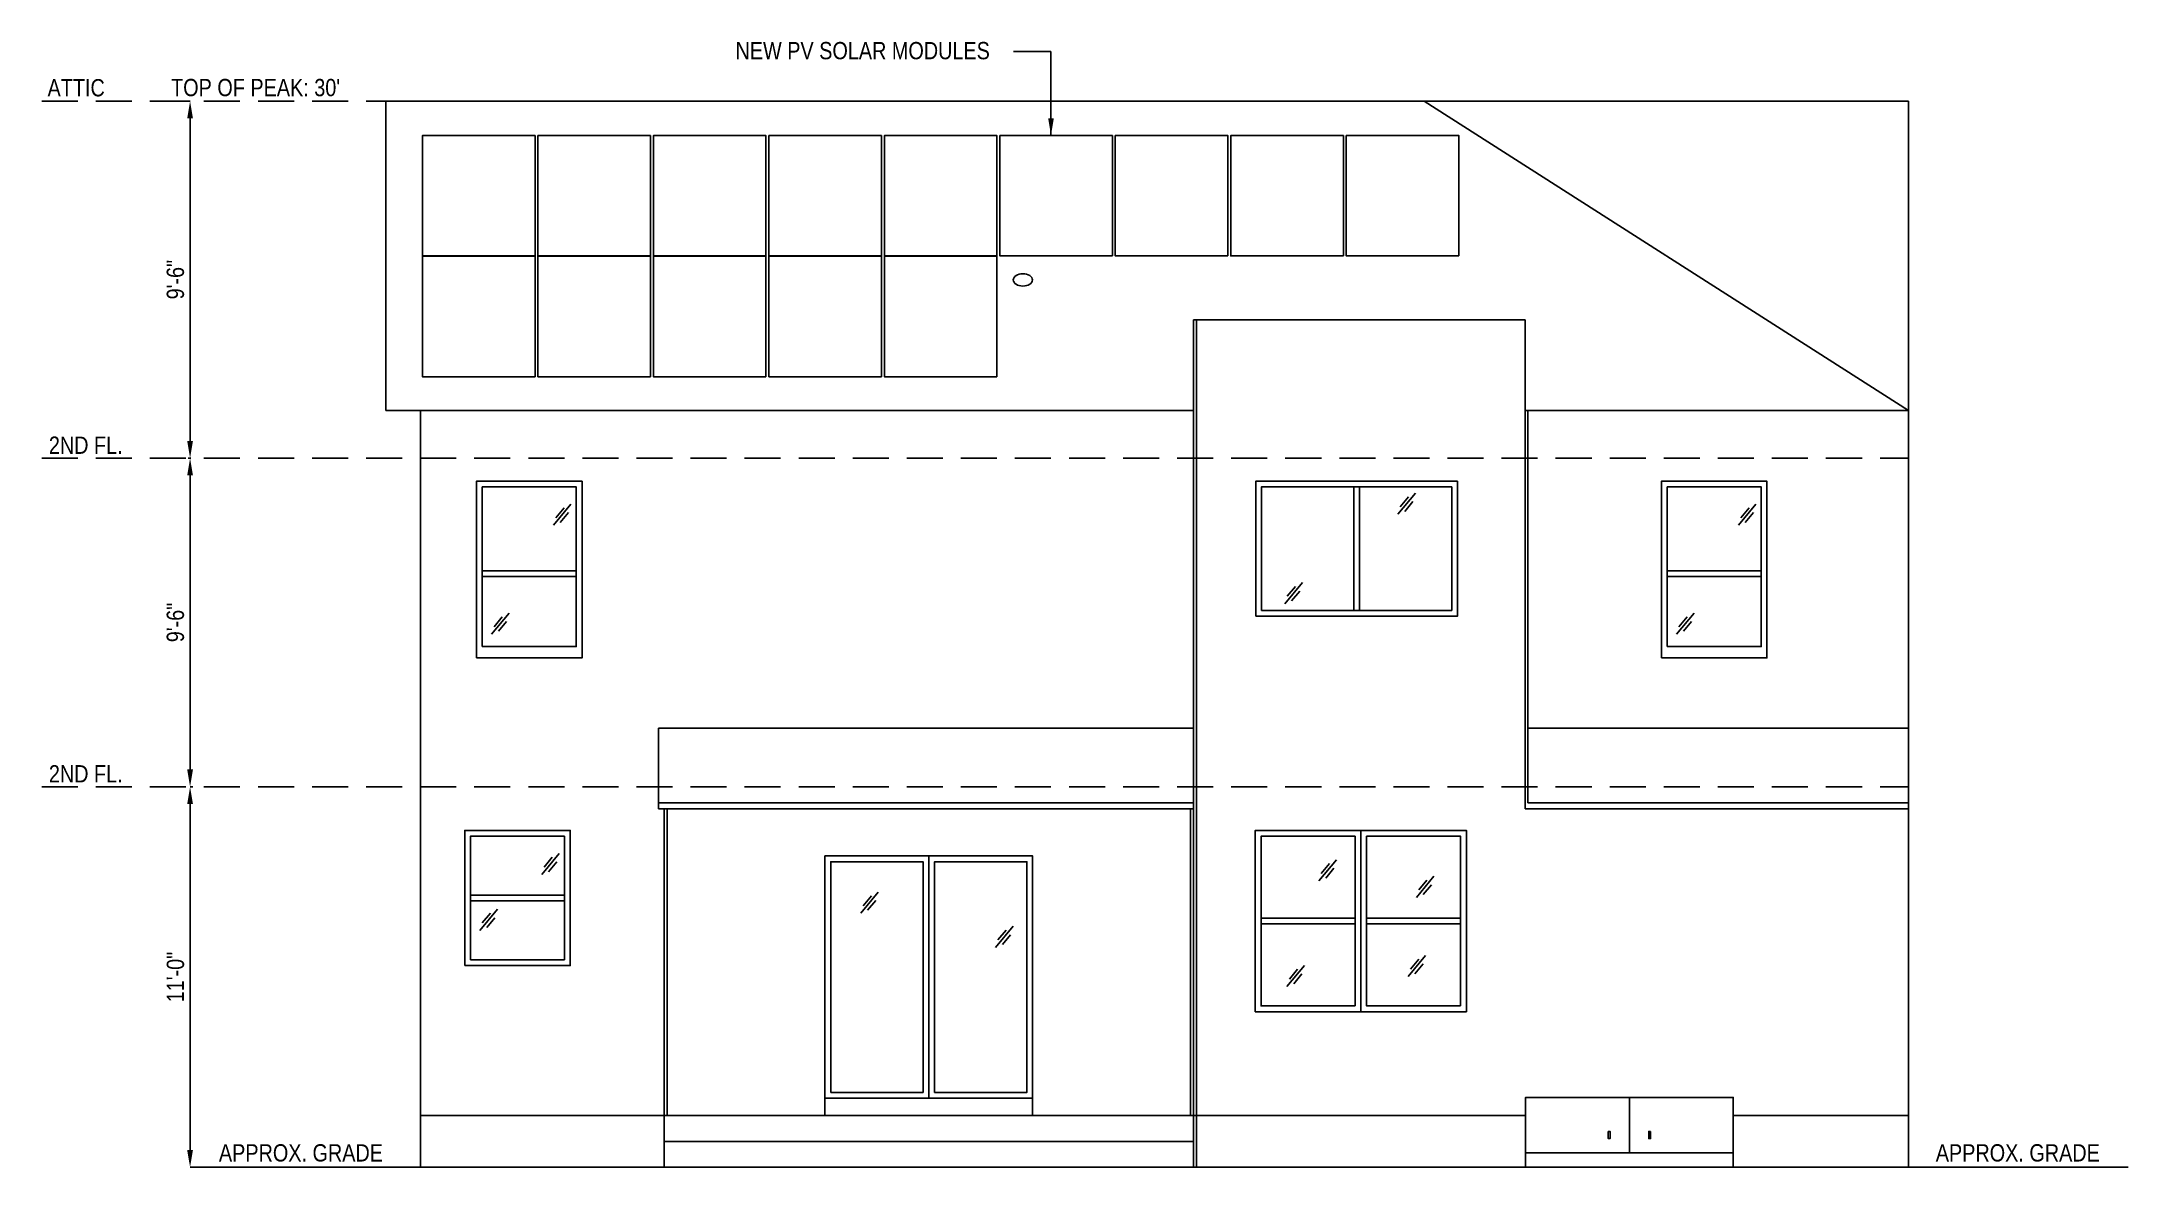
# Model space of a CAD drawing. Header units: feet. Extents: x -13431 to 20448, y 10370 to 29871.
# Drawn here: x 15500 to 16224, y 14190 to 14580 of the extents above; entities that cross this region are included whole.
import ezdxf

# ---------------------------------------------------------------- set-up
doc = ezdxf.new("R2010")
doc.units = ezdxf.units.FT
doc.header["$MEASUREMENT"] = 0
doc.linetypes.add('HIDDEN', pattern=[0.375, 0.25, -0.125])
doc.layers.add('Z - HANWAH 250 HATCH', color=9, linetype='Continuous')
doc.layers.add('Z - ROOF', color=3, linetype='Continuous')
doc.styles.add('1QUATER', font='technic_.ttf', dxfattribs={"height": 6})
doc.dimstyles.new('1QUATER', dxfattribs={"dimscale": 0, "dimtxt": 6, "dimasz": 6, "dimexe": 0, "dimexo": 1, "dimgap": 2, "dimtad": 1, "dimdec": 4, "dimzin": 3, "dimdsep": 46, "dimlunit": 4, "dimtxsty": '1QUATER', "dimcen": 6, "dimclrd": 1, "dimclre": 1, "dimclrt": 7, "dimadec": 0, "dimazin": 0, "dimtfac": 1, "dimtdec": 4, "dimtofl": 0, "dimtmove": 2, "dimatfit": 3, "dimfxl": 1, "dimfrac": 2, "dimtolj": 1, "dimtzin": 0, "dimarcsym": 1})

msp = doc.modelspace()

# ---------------------------------------------------------------- texts
at = {"color": 7, "char_height": 6, "attachment_point": 5, "style": '1QUATER'}
for s, insert in [('\\A1;NEW PV SOLAR MODULES', (15784.99537, 14577.13935, -178.83736)), ('\\A1;ATTIC', (15512.23952, 14564.25941, -164.60013)), ("\\A1;TOP OF PEAK: 30'", (15574.46238, 14564.33209, -329.20026)), ('\\A1;2ND FL.', (15515.56707, 14440.29751, -164.60013)), ('\\A1;2ND FL.', (15515.56707, 14326.29751, -164.60013)), ('\\A1;APPROX. GRADE', (15590.19161, 14194.75198, -164.60013)), ('\\A1;APPROX. GRADE', (16185.56796, 14194.75198, -164.60013))]:
    msp.add_mtext(s, dxfattribs=dict(at, insert=insert))

# ---------------------------------------------------------------- blocks, each defined once
blk = doc.blocks.new('*D95')
at = {"color": 1, "lineweight": -2, "transparency": 16777216}
for p, q in [((15552.74, 14321.79), (15551.74, 14321.79)), ((15551.74, 14195.79), (15551.74, 14315.79)), ((15552.05, 14189.79), (15551.74, 14189.79))]:
    blk.add_line(p, q, dxfattribs=at)
at = {"color": 1, "transparency": 16777216}
for points in [[(15550.74, 14315.79), (15552.74, 14315.79), (15551.74, 14321.79)], [(15550.74, 14195.79), (15552.74, 14195.79), (15551.74, 14189.79)]]:
    blk.add_solid(points, dxfattribs=at)
at = {"layer": 'Defpoints', "color": 0, "transparency": 16777216}
for p in [(15551.74, 14321.79), (15551.74, 14321.79), (15551.05, 14189.79, 1.91)]:
    blk.add_point(p, dxfattribs=at)
at = {"color": 7, "transparency": 16777216, "insert": (15546.69, 14255.79), "char_height": 6, "attachment_point": 5, "rotation": 90, "style": '1QUATER'}
blk.add_mtext('\\A1;11\'-0"', dxfattribs=at)
blk = doc.blocks.new('*D96')
at = {"color": 1, "lineweight": -2, "transparency": 16777216}
for p, q in [((15551.05, 14435.79), (15551.74, 14435.79)), ((15551.74, 14327.79), (15551.74, 14429.79)), ((15552.74, 14321.79), (15551.74, 14321.79))]:
    blk.add_line(p, q, dxfattribs=at)
at = {"color": 1, "transparency": 16777216}
for points in [[(15550.74, 14429.79), (15552.74, 14429.79), (15551.74, 14435.79)], [(15550.74, 14327.79), (15552.74, 14327.79), (15551.74, 14321.79)]]:
    blk.add_solid(points, dxfattribs=at)
at = {"layer": 'Defpoints', "color": 0, "transparency": 16777216}
for p in [(15551.74, 14435.79), (15552.05, 14435.79), (15551.74, 14321.79)]:
    blk.add_point(p, dxfattribs=at)
at = {"color": 7, "transparency": 16777216, "insert": (15546.67, 14378.79), "char_height": 6, "attachment_point": 5, "rotation": 90, "style": '1QUATER'}
blk.add_mtext('\\A1;9\'-6"', dxfattribs=at)
blk = doc.blocks.new('*D97')
at = {"color": 1, "lineweight": -2, "transparency": 16777216}
for p, q in [((15550, 14559.67), (15551.74, 14559.67)), ((15551.74, 14441.79), (15551.74, 14553.67)), ((15552.05, 14435.79), (15551.74, 14435.79))]:
    blk.add_line(p, q, dxfattribs=at)
at = {"color": 1, "transparency": 16777216}
for points in [[(15550.74, 14553.67), (15552.74, 14553.67), (15551.74, 14559.67)], [(15550.74, 14441.79), (15552.74, 14441.79), (15551.74, 14435.79)]]:
    blk.add_solid(points, dxfattribs=at)
at = {"layer": 'Defpoints', "color": 0, "transparency": 16777216}
for p in [(15549, 14559.67), (15551.74, 14559.67), (15551.05, 14435.79)]:
    blk.add_point(p, dxfattribs=at)
at = {"color": 7, "transparency": 16777216, "insert": (15546.67, 14497.73), "char_height": 6, "attachment_point": 5, "rotation": 90, "style": '1QUATER'}
blk.add_mtext('\\A1;9\'-6"', dxfattribs=at)

# ---------------------------------------------------------------- dimensions: what is measured, and where the dimension line sits
at = {"color": 3}
dim = msp.add_linear_dim(base=(15551.74432, 14559.67419, -164.60013), p1=(15551.04785, 14435.79066, -164.60013), p2=(15549.00344, 14559.67419, -164.60013), angle=90, text='9\'-6"', dimstyle='1QUATER', override={"dimscale": 1}, dxfattribs=at)
dim.commit()
dim.dimension.update_dxf_attribs({"geometry": '*D97', "text_midpoint": (15546.67414, 14497.73243, -164.60013)})
for base, p1, p2, picture, middle in [((15551.74432, 14435.79066, -164.60013), (15551.74432, 14321.79066, -164.60013), (15552.04785, 14435.79066, -164.60013), '*D96', (15546.67414, 14378.79066, -164.60013)), ((15551.74432, 14321.79066, -164.60013), (15551.04785, 14189.79066, -162.68825), (15551.74432, 14321.79066, -164.60013), '*D95', (15546.69169, 14255.79066, -164.60013))]:
    dim = msp.add_linear_dim(base=base, p1=p1, p2=p2, angle=90, dimstyle='1QUATER', override={"dimscale": 1}, dxfattribs=at)
    dim.commit()
    dim.dimension.update_dxf_attribs({"geometry": picture, "text_midpoint": middle})

# ---------------------------------------------------------------- hatches: boundary and pattern name
at = {"layer": 'Z - ROOF', "extrusion": (0, -0.766044, 0.642788)}
h = msp.add_hatch(color=256, dxfattribs=at)
h.dxf.hatch_style = 1
h.paths.add_polyline_path([(15840.55116, 9139.50726, 1), (15840.55116, 9132.83911, 1)])

# ---------------------------------------------------------------- linework, layer by layer
at = {"color": 1, "linetype": 'HIDDEN', "ltscale": 50}
for p, q in [((15500.29602, 14559.67419, -164.60013), (16147.6661, 14559.67419, -164.60013)), ((15500.29602, 14435.79066, -164.60013), (16147.6661, 14435.79066, -164.60013)), ((15500.29602, 14321.79066, -164.60013), (16147.6661, 14321.79066, -164.60013))]:
    msp.add_line(p, q, dxfattribs=at)
at = {"color": 4, "extrusion": (0, -0.766044, 0.642788)}
for p, q in [((15619.6661, 14559.67419, -164.60013), (16147.6661, 14559.67419, -164.60013)), ((16147.6661, 14559.67419, 42.51755), (16147.6661, 14452.32866, -292.52955))]:
    msp.add_line(p, q, dxfattribs=at)
at = {"color": 1, "extrusion": (0, -0.766044, 0.642788)}
for p, q in [((15619.6661, 14559.67419, -164.60013), (15619.6661, 14452.32866, -292.52955)), ((16147.6661, 14452.32866, -292.52955), (15979.6661, 14559.67419, -164.60013)), ((15899.70127, 14452.32866, -292.52955), (15899.70127, 14483.82525, -254.99337)), ((15899.70127, 14483.82525, -254.99337), (16014.70127, 14483.82525, -254.99337)), ((15899.70127, 14189.79066, -164.60013), (15899.70127, 14483.82525, -254.99337)), ((15900.70127, 14189.79066, -164.60013), (15900.70127, 14483.82525, -254.99337)), ((16014.70127, 14483.82525, -254.99337), (16014.70127, 14452.32866, -292.52955)), ((15619.6661, 14452.32866, -292.52955), (15899.70127, 14452.32866, -292.52955)), ((16014.70127, 14452.32866, -292.52955), (16147.6661, 14452.32866, -292.52955)), ((16014.70127, 14452.32866, -292.52955), (16014.70127, 14314.17223, 0.51972)), ((16015.70127, 14452.32866, -292.52955), (16015.70127, 14316.17223, -3.72256))]:
    msp.add_line(p, q, dxfattribs=at)
at = {"color": 3, "extrusion": (0, -0.766044, 0.642788)}
msp.add_line((15979.6661, 14559.67419, -164.60013), (15979.6661, 14559.67419, -164.60013), dxfattribs=at)
at = {"color": 1}
for p, q in [((15631.6661, 14452.32866, -292.52955), (15631.6661, 14189.79066, -605.41015)), ((16147.6661, 14452.32866, -292.52955), (16147.6661, 14189.79066, -164.60013)), ((15899.70127, 14342.1445, -317.48126), (15714.13813, 14342.1445, 0.51972)), ((16147.6661, 14342.1445, -219.08483), (16015.70127, 14342.1445, -271.45059)), ((16015.70127, 14342.1445, -271.45059), (16015.70127, 14316.17223, -18.92599)), ((16147.6661, 14342.1445, -238.83905), (16147.6661, 14314.17223, 1.74339))]:
    msp.add_line(p, q, dxfattribs=at)
at = {"color": 4}
for p, q in [((15955.25856, 14425.80235, 130.60735), (15955.25856, 14382.958, 130.60735)), ((15957.25856, 14425.80235, 130.60735), (15957.25856, 14382.958, 130.60735)), ((15685.66379, 14396.76048, 130.60735), (15653.06306, 14396.76048, 130.60735)), ((15685.66379, 14394.76048, 130.60735), (15653.06306, 14394.76048, 130.60735)), ((16096.59332, 14396.76048, 130.60735), (16063.99258, 14396.76048, 130.60735)), ((16096.59332, 14394.76048, 130.60735), (16063.99258, 14394.76048, 130.60735)), ((15681.58482, 14284.21284, 1.91188), (15648.98408, 14284.21284, 1.91188)), ((15681.58482, 14282.21284, 1.91188), (15648.98408, 14282.21284, 1.91188)), ((15923.13182, 14276.20574, 1.91188), (15955.73256, 14276.20574, 1.91188)), ((15923.13182, 14274.20574, 1.91188), (15955.73256, 14274.20574, 1.91188)), ((15959.73256, 14276.20574, 1.91188), (15992.33329, 14276.20574, 1.91188)), ((15959.73256, 14274.20574, 1.91188), (15992.33329, 14274.20574, 1.91188))]:
    msp.add_line(p, q, dxfattribs=at)
at = {"color": 9}
for p, q in [((15976.67205, 14423.64307, 130.60735), (15970.58689, 14416.31635, 130.60735)), ((15974.26671, 14422.33226, 130.60735), (15971.42401, 14418.90955, 130.60735)), ((15683.8387, 14419.84714, 130.60735), (15677.75355, 14412.52042, 130.60735)), ((15681.43337, 14418.53632, 130.60735), (15678.59066, 14415.11361, 130.60735)), ((15682.96402, 14416.93421, 130.60735), (15680.12132, 14413.5115, 130.60735)), ((15975.79737, 14420.73015, 130.60735), (15972.95466, 14417.30744, 130.60735)), ((16094.76823, 14419.84714, 130.60735), (16088.68307, 14412.52042, 130.60735)), ((16092.36289, 14418.53632, 130.60735), (16089.52018, 14415.11361, 130.60735)), ((16093.89355, 14416.93421, 130.60735), (16091.05084, 14413.5115, 130.60735)), ((15937.47317, 14392.62009, 130.60735), (15931.38801, 14385.29337, 130.60735)), ((15935.06783, 14391.30927, 130.60735), (15932.22513, 14387.88656, 130.60735)), ((15936.59849, 14389.70716, 130.60735), (15933.75578, 14386.28445, 130.60735)), ((15662.39208, 14382.06076, 130.60735), (15656.30692, 14374.73404, 130.60735)), ((15659.98674, 14380.74994, 130.60735), (15657.14404, 14377.32723, 130.60735)), ((15661.5174, 14379.14783, 130.60735), (15658.67469, 14375.72512, 130.60735)), ((16073.3216, 14382.06076, 130.60735), (16067.23645, 14374.73404, 130.60735)), ((16070.91627, 14380.74994, 130.60735), (16068.07356, 14377.32723, 130.60735)), ((16072.44692, 14379.14783, 130.60735), (16069.60422, 14375.72512, 130.60735)), ((15679.75973, 14298.6798, 1.91188), (15673.67457, 14291.35308, 1.91188)), ((15677.35439, 14297.36898, 1.91188), (15674.51168, 14293.94627, 1.91188)), ((15678.88505, 14295.76688, 1.91188), (15676.04234, 14292.34417, 1.91188)), ((15949.27418, 14296.47031, 1.91188), (15943.18902, 14289.14358, 1.91188)), ((15946.86884, 14295.15949, 1.91188), (15944.02613, 14291.73678, 1.91188)), ((15948.3995, 14293.55738, 1.91188), (15945.55679, 14290.13467, 1.91188)), ((15790.39828, 14285.27346, -164.3304), (15784.31313, 14277.94674, -164.3304)), ((15787.99295, 14283.96264, -164.3304), (15785.15024, 14280.53993, -164.3304)), ((15983.08323, 14290.736, 1.91188), (15976.99807, 14283.40928, 1.91188)), ((15980.6779, 14289.42518, 1.91188), (15977.83519, 14286.00247, 1.91188)), ((15982.20855, 14287.82307, 1.91188), (15979.36584, 14284.40036, 1.91188)), ((15658.3131, 14279.29812, 1.91188), (15652.22795, 14271.9714, 1.91188)), ((15655.90777, 14277.9873, 1.91188), (15653.06506, 14274.56459, 1.91188)), ((15657.43842, 14276.38519, 1.91188), (15654.59572, 14272.96248, 1.91188)), ((15789.5236, 14282.36053, -164.3304), (15786.6809, 14278.93782, -164.3304)), ((15837.16328, 14273.39628, -164.3304), (15831.07812, 14266.06955, -164.3304)), ((15834.75795, 14272.08546, -164.3304), (15831.91524, 14268.66275, -164.3304)), ((15836.2886, 14270.48335, -164.3304), (15833.44589, 14267.06064, -164.3304)), ((15980.21461, 14263.29331, 1.91188), (15974.12945, 14255.96658, 1.91188)), ((15977.80927, 14261.98249, 1.91188), (15974.96656, 14258.55978, 1.91188)), ((15938.20938, 14259.81176, 1.91188), (15932.12423, 14252.48504, 1.91188)), ((15935.80405, 14258.50095, 1.91188), (15932.96134, 14255.07824, 1.91188)), ((15937.3347, 14256.89884, 1.91188), (15934.49199, 14253.47613, 1.91188)), ((15979.33993, 14260.38038, 1.91188), (15976.49722, 14256.95767, 1.91188))]:
    msp.add_line(p, q, dxfattribs=at)
at = {"color": 3}
for p, q in [((15899.70127, 14316.17223, 1.50986), (15714.13813, 14316.17223, 0.51972)), ((15899.70127, 14314.17223, 1.50986), (15714.13813, 14314.17223, 0.51972)), ((15716.13813, 14314.17223, 0.51972), (15716.13813, 14207.79066, -164.3304)), ((15717.13813, 14314.17223, 0.51972), (15717.13813, 14207.79066, -164.3304)), ((15898.70127, 14314.17223, 1.50986), (15898.70127, 14207.79066, -164.3304)), ((15899.70127, 14314.17223, 1.50986), (15899.70127, 14207.79066, -164.3304)), ((16147.6661, 14314.17223, 1.74339), (16014.70127, 14314.17223, 0.51972)), ((16147.6661, 14316.17223, 1.74339), (16015.70127, 14316.17223, 0.52893)), ((15771.9197, 14213.79066, -164.3304), (15771.9197, 14207.79066, -164.3304)), ((15843.9197, 14213.79066, -164.3304), (15843.9197, 14207.79066, -164.3304)), ((15716.13813, 14207.79066, -164.3304), (15716.13813, 14189.79066, -164.60013)), ((15716.13813, 14198.79066, -164.46526), (15899.70127, 14198.79066, -167.36694)), ((16014.88307, 14189.79066, -164.60013), (16014.88307, 14194.79066, -164.60013)), ((16014.88307, 14194.79066, -164.60013), (16086.88307, 14194.79066, -164.60013)), ((16086.88307, 14194.79066, -164.60013), (16086.88307, 14189.79066, -164.60013))]:
    msp.add_line(p, q, dxfattribs=at)
at = {"color": 1}
for points, elevation in [([(15651.06306, 14366.51474), (15687.66379, 14366.51474), (15687.66379, 14427.80235), (15651.06306, 14427.80235)], 130.60735), ([(15921.27384, 14380.958), (15991.24328, 14380.958), (15991.24328, 14427.80235), (15921.27384, 14427.80235)], 130.60735), ([(16061.99258, 14366.51474), (16098.59332, 14366.51474), (16098.59332, 14427.80235), (16061.99258, 14427.80235)], 130.60735), ([(15646.98408, 14259.79066), (15683.58482, 14259.79066), (15683.58482, 14306.63501), (15646.98408, 14306.63501)], 1.91188), ([(15957.73256, 14243.77648), (15921.13182, 14243.77648), (15921.13182, 14306.63501), (15957.73256, 14306.63501)], 1.91188), ([(15994.33329, 14243.77648), (15957.73256, 14243.77648), (15957.73256, 14306.63501), (15994.33329, 14306.63501)], 1.91188), ([(15771.9197, 14213.79066), (15807.9197, 14213.79066), (15807.9197, 14297.79066), (15771.9197, 14297.79066)], -164.3304), ([(15807.9197, 14213.79066), (15843.9197, 14213.79066), (15843.9197, 14297.79066), (15807.9197, 14297.79066)], -164.3304)]:
    msp.add_lwpolyline(points, close=True, dxfattribs=dict(at, elevation=elevation))
at = {"color": 4}
for points, elevation in [([(15653.06306, 14370.41066), (15685.66379, 14370.41066), (15685.66379, 14425.80235), (15653.06306, 14425.80235)], 130.60735), ([(15923.27384, 14382.958), (15989.24328, 14382.958), (15989.24328, 14425.80235), (15923.27384, 14425.80235)], 130.60735), ([(16063.99258, 14370.41066), (16096.59332, 14370.41066), (16096.59332, 14425.80235), (16063.99258, 14425.80235)], 130.60735), ([(15648.98408, 14261.79066), (15681.58482, 14261.79066), (15681.58482, 14304.63501), (15648.98408, 14304.63501)], 1.91188), ([(15955.73256, 14245.77648), (15923.13182, 14245.77648), (15923.13182, 14304.63501), (15955.73256, 14304.63501)], 1.91188), ([(15992.33329, 14245.77648), (15959.73256, 14245.77648), (15959.73256, 14304.63501), (15992.33329, 14304.63501)], 1.91188), ([(15773.9197, 14215.79066), (15805.9197, 14215.79066), (15805.9197, 14295.79066), (15773.9197, 14295.79066)], -164.3304), ([(15809.9197, 14215.79066), (15841.9197, 14215.79066), (15841.9197, 14295.79066), (15809.9197, 14295.79066)], -164.3304)]:
    msp.add_lwpolyline(points, close=True, dxfattribs=dict(at, elevation=elevation))
at = {"color": 1, "flags": 128}
for points, elevation in [([(15714.13813, 14314.17223), (15714.13813, 14342.1445)], 0.51972), ([(15899.70127, 14342.1445), (15899.70127, 14314.17223)], -317.48126), ([(16014.88307, 14207.79066), (15631.6661, 14207.79066)], -164.3304), ([(16147.6661, 14207.79066), (16086.88307, 14207.79066)], -164.3304)]:
    msp.add_lwpolyline(points, dxfattribs=dict(at, elevation=elevation))
at = {"color": 3, "flags": 128}
for points, elevation in [([(16014.88307, 14194.79066), (16014.88307, 14214.04451), (16086.88307, 14214.04451), (16086.88307, 14194.79066)], -164.60013), ([(16050.88307, 14214.04451), (16050.88307, 14194.79066)], -164.60013), ([(15716.13813, 14207.79066), (15899.70127, 14207.79066)], -164.3304)]:
    msp.add_lwpolyline(points, dxfattribs=dict(at, elevation=elevation))
at = {"color": 3}
for points in [[(16043.54545, 14202.26012), (16044.17086, 14202.26012), (16044.17086, 14199.76115), (16043.54545, 14199.76115)], [(16058.2207, 14202.26012), (16057.59529, 14202.26012), (16057.59529, 14199.76115), (16058.2207, 14199.76115)]]:
    msp.add_lwpolyline(points, close=True, dxfattribs=at)
at = {"color": 5, "elevation": -164.60013, "flags": 128}
msp.add_lwpolyline([(16223.87764, 14189.79066), (15551.74432, 14189.79066)], dxfattribs=at)
at = {"color": 7, "extrusion": (0, -0.766044, 0.642788)}
msp.add_circle((15840.55116, 9136.17318, -11259.16043), 3.33408, dxfattribs=at)
at = {"layer": 'Z - HANWAH 250 HATCH', "color": 10, "linetype": 'Continuous', "extrusion": (0, -0.766044, 0.642788), "elevation": -11259.16043, "flags": 128}
for points in [[(15671.35561, 9149.15177), (15632.30561, 9149.15177), (15632.30561, 9214.10177), (15671.35561, 9214.10177)], [(15711.40561, 9149.15177), (15672.35561, 9149.15177), (15672.35561, 9214.10177), (15711.40561, 9214.10177)], [(15751.45561, 9149.15177), (15712.40561, 9149.15177), (15712.40561, 9214.10177), (15751.45561, 9214.10177)], [(15791.50561, 9149.15177), (15752.45561, 9149.15177), (15752.45561, 9214.10177), (15791.50561, 9214.10177)], [(15831.55561, 9149.15177), (15792.50561, 9149.15177), (15792.50561, 9214.10177), (15831.55561, 9214.10177)], [(15871.60561, 9149.15177), (15832.55561, 9149.15177), (15832.55561, 9214.10177), (15871.60561, 9214.10177)], [(15911.65561, 9149.15177), (15872.60561, 9149.15177), (15872.60561, 9214.10177), (15911.65561, 9214.10177)], [(15951.70561, 9149.15177), (15912.65561, 9149.15177), (15912.65561, 9214.10177), (15951.70561, 9214.10177)], [(15991.75561, 9149.15177), (15952.70561, 9149.15177), (15952.70561, 9214.10177), (15991.75561, 9214.10177)], [(15671.35561, 9083.95177), (15632.30561, 9083.95177), (15632.30561, 9148.90177), (15671.35561, 9148.90177)], [(15711.40561, 9083.95177), (15672.35561, 9083.95177), (15672.35561, 9148.90177), (15711.40561, 9148.90177)], [(15751.45561, 9083.95177), (15712.40561, 9083.95177), (15712.40561, 9148.90177), (15751.45561, 9148.90177)], [(15791.50561, 9083.95177), (15752.45561, 9083.95177), (15752.45561, 9148.90177), (15791.50561, 9148.90177)], [(15831.55561, 9083.95177), (15792.50561, 9083.95177), (15792.50561, 9148.90177), (15831.55561, 9148.90177)]]:
    msp.add_lwpolyline(points, close=True, dxfattribs=at)

msp.set_redraw_order([(e.dxf.handle, doc.entitydb.next_handle()) for e in msp.query("TEXT MTEXT ATTDEF DIMENSION ARC_DIMENSION")])  # texts and dimensions are drawn at this point

# ---------------------------------------------------------------- leaders
msp.add_leader([(15850.29439, 14547.72774, -178.83736), (15850.29439, 14576.82819, -178.83736), (15837.32174, 14576.82819, -178.83736)], dimstyle='1QUATER', override={"dimscale": 1, "dimtad": 0})

doc.saveas('drawing.dxf')
